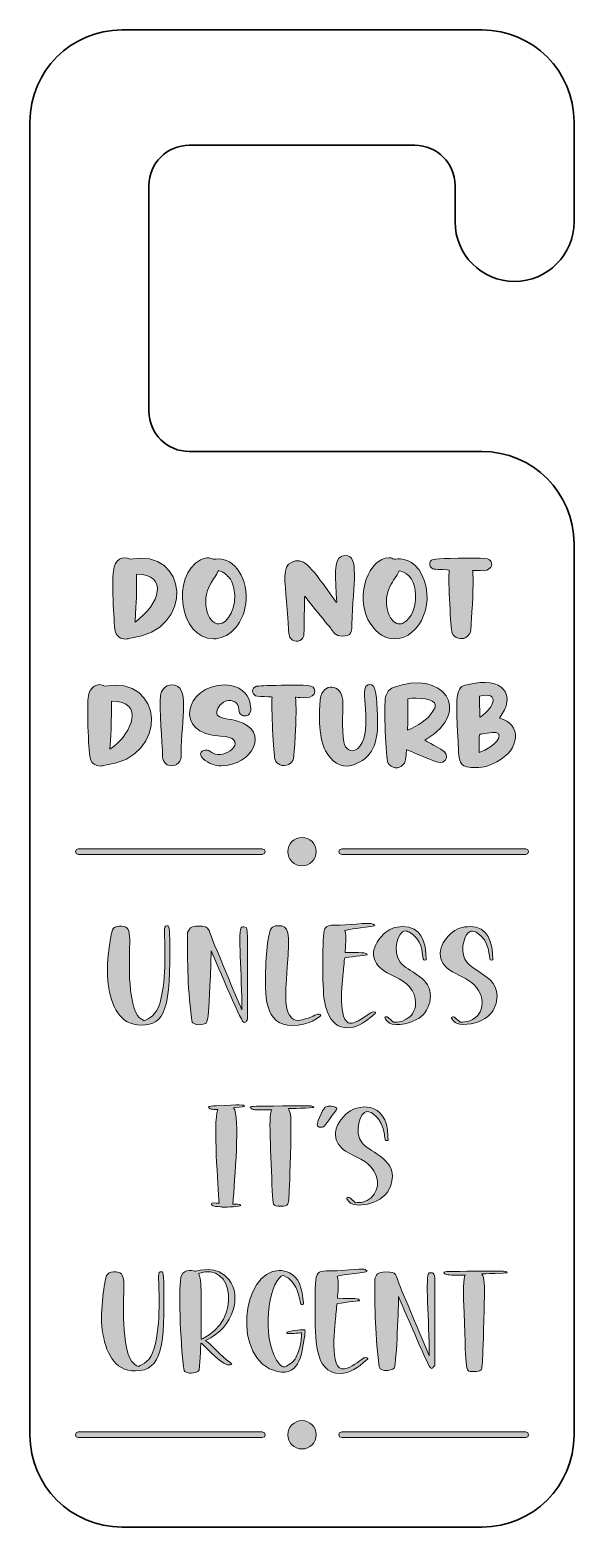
# Model space of a CAD drawing. Header units: inches. Extents: x 36 to 324, y 36 to 828.
import ezdxf

# ---------------------------------------------------------------- set-up
doc = ezdxf.new("R2010")
doc.units = ezdxf.units.IN
doc.header["$MEASUREMENT"] = 0
doc.layers.add('_U+0421_U+043B_U+043E_U+0439 1', color=7, linetype='Continuous')

msp = doc.modelspace()

# ---------------------------------------------------------------- hatches: boundary and pattern name
at = {"layer": '_U+0421_U+043B_U+043E_U+0439 1', "true_color": 0xffffff}
h = msp.add_hatch(color=7, dxfattribs=at)
h.dxf.hatch_style = 2
edge = h.paths.add_edge_path()
edge.add_spline(control_points=[(187.5, 393.31), (187.5, 389.17), (184.14, 385.81), (180, 385.81), (175.86, 385.81), (172.5, 389.17), (172.5, 393.31), (172.5, 397.45), (175.86, 400.81), (180, 400.81), (184.14, 400.81), (187.5, 397.45), (187.5, 393.31)], knot_values=[0, 0, 0, 0, 1, 1, 1, 2, 2, 2, 3, 3, 3, 4, 4, 4, 4], degree=3, periodic=1)
edge = h.paths.add_edge_path()
edge.add_spline(control_points=[(298.47, 394.81), (298.47, 394.81), (201.03, 394.81), (201.03, 394.81), (199.04, 394.81), (199.05, 391.81), (201.03, 391.81), (201.03, 391.81), (298.47, 391.81), (298.47, 391.81), (300.46, 391.81), (300.45, 394.81), (298.47, 394.81)], knot_values=[0, 0, 0, 0, 1, 1, 1, 2, 2, 2, 3, 3, 3, 4, 4, 4, 4], degree=3, periodic=1)
edge = h.paths.add_edge_path()
edge.add_spline(control_points=[(158.97, 394.81), (158.97, 394.81), (61.53, 394.81), (61.53, 394.81), (59.54, 394.81), (59.55, 391.81), (61.53, 391.81), (61.53, 391.81), (158.97, 391.81), (158.97, 391.81), (160.96, 391.81), (160.95, 394.81), (158.97, 394.81)], knot_values=[0, 0, 0, 0, 1, 1, 1, 2, 2, 2, 3, 3, 3, 4, 4, 4, 4], degree=3, periodic=1)
edge = h.paths.add_edge_path()
edge.add_spline(control_points=[(180, 92.3), (175.86, 92.3), (172.5, 88.94), (172.5, 84.8), (172.5, 80.66), (175.86, 77.3), (180, 77.3), (184.14, 77.3), (187.5, 80.66), (187.5, 84.8), (187.5, 88.94), (184.14, 92.3), (180, 92.3)], knot_values=[0, 0, 0, 0, 1, 1, 1, 2, 2, 2, 3, 3, 3, 4, 4, 4, 4], degree=3, periodic=1)
edge = h.paths.add_edge_path()
edge.add_spline(control_points=[(298.47, 86.3), (298.47, 86.3), (201.03, 86.3), (201.03, 86.3), (199.04, 86.3), (199.05, 83.3), (201.03, 83.3), (201.03, 83.3), (298.47, 83.3), (298.47, 83.3), (300.46, 83.3), (300.45, 86.3), (298.47, 86.3)], knot_values=[0, 0, 0, 0, 1, 1, 1, 2, 2, 2, 3, 3, 3, 4, 4, 4, 4], degree=3, periodic=1)
edge = h.paths.add_edge_path()
edge.add_spline(control_points=[(158.97, 86.3), (158.97, 86.3), (61.53, 86.3), (61.53, 86.3), (59.54, 86.3), (59.55, 83.3), (61.53, 83.3), (61.53, 83.3), (158.97, 83.3), (158.97, 83.3), (160.96, 83.3), (160.95, 86.3), (158.97, 86.3)], knot_values=[0, 0, 0, 0, 1, 1, 1, 2, 2, 2, 3, 3, 3, 4, 4, 4, 4], degree=3, periodic=1)
edge = h.paths.add_edge_path()
edge.add_spline(control_points=[(86.61, 505.76), (88.08, 505.76), (87.79, 506.05), (89.15, 506.17), (123.91, 510.4), (119.89, 554.31), (89.06, 547.97), (85.05, 550.2), (80.85, 547.87), (80.16, 541.89), (79.41, 535.37), (80.44, 511.36), (81.33, 509.35), (82.13, 507.16), (83.96, 505.76), (86.61, 505.76)], knot_values=[0, 0, 0, 0, 1, 1, 1, 2, 2, 2, 3, 3, 3, 4, 4, 4, 5, 5, 5, 5], degree=3, periodic=1)
edge = h.paths.add_edge_path()
edge.add_spline(control_points=[(91.67, 514.75), (92.49, 528.04), (92.42, 527.36), (92.42, 540.08), (109.51, 540.08), (104.87, 524.09), (91.67, 514.75)], knot_values=[0, 0, 0, 0, 1, 1, 1, 2, 2, 2, 2], degree=3, periodic=1)
edge = h.paths.add_edge_path()
edge.add_spline(control_points=[(133.25, 505.86), (140.3, 505.86), (148.65, 512.32), (150.19, 524.37), (151.72, 536.91), (144.89, 549.19), (134.54, 548.1), (134.1, 548.08), (133.42, 548.04), (133, 548.11), (132, 548.3), (130.13, 549.62), (126.27, 547.72), (110.48, 539.33), (115.06, 505.86), (133.25, 505.86)], knot_values=[0, 0, 0, 0, 1, 1, 1, 2, 2, 2, 3, 3, 3, 4, 4, 4, 5, 5, 5, 5], degree=3, periodic=1)
edge = h.paths.add_edge_path()
edge.add_spline(control_points=[(135.95, 513.75), (129.93, 513.75), (125.36, 526.99), (133.19, 537.6), (134.15, 538.96), (134.87, 540.01), (135.32, 541.12), (135.39, 541.3), (135.55, 541.77), (135.73, 541.8), (136.02, 541.85), (137.4, 541.56), (138.56, 540.87), (139.13, 540.51), (139.82, 539.93), (140.64, 539.12), (142.24, 537.54), (143.04, 536.59), (143.94, 532.54), (146.15, 522.79), (140.54, 513.75), (135.95, 513.75)], knot_values=[0, 0, 0, 0, 1, 1, 1, 2, 2, 2, 3, 3, 3, 4, 4, 4, 5, 5, 5, 6, 6, 6, 7, 7, 7, 7], degree=3, periodic=1)
edge = h.paths.add_edge_path()
edge.add_spline(control_points=[(180.93, 507.43), (181.12, 507.8), (181.32, 528.34), (181.43, 528.45), (181.43, 528.45), (195.62, 510.89), (195.63, 510.89), (196.97, 509.04), (198.21, 506.71), (202.87, 507.4), (206.76, 508.03), (206.33, 510.8), (206.39, 513.53), (207.08, 535.76), (210.46, 549.98), (202.97, 549.98), (196.9, 549.98), (197.56, 542.6), (198.11, 529.85), (198.31, 525.12), (198.61, 524.68), (198.03, 525.34), (198, 525.38), (194.91, 529.68), (194.89, 529.71), (184.05, 544.88), (180.55, 549.37), (174.36, 546.28), (169.46, 544.67), (171.07, 535.63), (171.78, 525.66), (173.19, 506.02), (173.1, 506.93), (174.2, 505.83), (176.15, 503.72), (179.9, 504.34), (180.93, 507.43)], knot_values=[0, 0, 0, 0, 1, 1, 1, 2, 2, 2, 3, 3, 3, 4, 4, 4, 5, 5, 5, 6, 6, 6, 7, 7, 7, 8, 8, 8, 9, 9, 9, 10, 10, 10, 11, 11, 11, 12, 12, 12, 12], degree=3, periodic=1)
edge = h.paths.add_edge_path()
edge.add_spline(control_points=[(229, 505.86), (242.62, 505.86), (252.11, 526.69), (241.95, 542.38), (236.76, 549.73), (230.06, 547.87), (228.75, 548.11), (227.75, 548.3), (227.72, 548.73), (225.89, 548.73), (215.56, 548.73), (208.14, 529.3), (214.92, 516.17), (217.83, 510.48), (222.54, 505.86), (229, 505.86)], knot_values=[0, 0, 0, 0, 1, 1, 1, 2, 2, 2, 3, 3, 3, 4, 4, 4, 5, 5, 5, 5], degree=3, periodic=1)
edge = h.paths.add_edge_path()
edge.add_spline(control_points=[(231.71, 513.75), (229.88, 513.75), (226.98, 515.41), (225.58, 519.88), (222.18, 531.22), (229.7, 537.76), (231.08, 541.12), (231.25, 541.6), (231.33, 541.85), (231.77, 541.78), (242.67, 540.05), (242.42, 519.14), (233.78, 514.31), (233.07, 513.94), (232.38, 513.75), (231.71, 513.75)], knot_values=[0, 0, 0, 0, 1, 1, 1, 2, 2, 2, 3, 3, 3, 4, 4, 4, 5, 5, 5, 5], degree=3, periodic=1)
edge = h.paths.add_edge_path()
edge.add_spline(control_points=[(266.29, 506.39), (269.25, 507.75), (269.33, 510.39), (269.44, 511.74), (269.38, 511.01), (270.54, 527.5), (270.54, 534.62), (270.54, 539.62), (270.32, 542.1), (270.32, 542.1), (270.39, 542.17), (274.93, 541.91), (275.07, 541.91), (279.42, 541.91), (280.73, 544.02), (280.35, 545.93), (279.68, 548.93), (276.67, 548.75), (262.71, 548.48), (250.19, 548.21), (248.39, 548.42), (247.68, 546.15), (247.31, 544.79), (248.18, 543.43), (249.18, 542.98), (249.5, 542.83), (250.03, 542.72), (250.77, 542.66), (251, 542.64), (257.93, 542.42), (257.93, 542.19), (257.93, 542.19), (257.96, 542.16), (257.96, 542.16), (257.96, 542.16), (257.93, 542.1), (257.93, 542.1), (257.09, 537.13), (258.98, 510.5), (259.3, 509.5), (260.51, 505.69), (264.76, 505.56), (266.29, 506.39)], knot_values=[0, 0, 0, 0, 1, 1, 1, 2, 2, 2, 3, 3, 3, 4, 4, 4, 5, 5, 5, 6, 6, 6, 7, 7, 7, 8, 8, 8, 9, 9, 9, 10, 10, 10, 11, 11, 11, 12, 12, 12, 13, 13, 13, 14, 14, 14, 14], degree=3, periodic=1)
edge = h.paths.add_edge_path()
edge.add_spline(control_points=[(73.28, 438.6), (74.88, 438.6), (74.3, 438.87), (75.83, 439.01), (110.57, 443.24), (106.4, 487.11), (75.73, 480.81), (71.73, 483.04), (67.53, 480.71), (66.84, 474.73), (66.09, 468.21), (67.12, 444.2), (68, 442.18), (68.81, 439.99), (70.64, 438.6), (73.28, 438.6)], knot_values=[0, 0, 0, 0, 1, 1, 1, 2, 2, 2, 3, 3, 3, 4, 4, 4, 5, 5, 5, 5], degree=3, periodic=1)
edge = h.paths.add_edge_path()
edge.add_spline(control_points=[(80.83, 449.36), (80.3, 448.96), (80.51, 449.12), (78.35, 447.59), (79.16, 460.86), (79.1, 460.13), (79.1, 472.92), (97.56, 472.92), (89.04, 455.72), (80.83, 449.36)], knot_values=[0, 0, 0, 0, 1, 1, 1, 2, 2, 2, 3, 3, 3, 3], degree=3, periodic=1)
edge = h.paths.add_edge_path()
edge.add_spline(control_points=[(114.66, 440.2), (115.89, 441.43), (116.08, 442.73), (116.08, 445.08), (116.08, 463.89), (121, 481.53), (111.17, 481.53), (107.35, 481.53), (105.49, 478.55), (105.14, 475.75), (104.49, 470.62), (105.99, 447.67), (106.08, 447.62), (106.08, 446.98), (106.15, 443.13), (106.3, 442.4), (107.35, 438.52), (111.93, 437.58), (114.66, 440.2)], knot_values=[0, 0, 0, 0, 1, 1, 1, 2, 2, 2, 3, 3, 3, 4, 4, 4, 5, 5, 5, 6, 6, 6, 6], degree=3, periodic=1)
edge = h.paths.add_edge_path()
edge.add_spline(control_points=[(137.23, 438.73), (153.62, 438.73), (163.6, 457.28), (145.78, 462.41), (141.59, 463.61), (135.96, 463.76), (135.06, 465.72), (134.32, 467.52), (135.57, 470.34), (138.43, 472.32), (140.86, 473.82), (142.47, 473.42), (144.45, 472.5), (145.63, 471.94), (146.35, 470.61), (146.6, 468.49), (146.66, 467.25), (146.66, 466.03), (148.45, 465.35), (149.09, 465.11), (149.74, 465.07), (150.37, 465.19), (153.66, 465.92), (153.09, 469.44), (152.37, 472.61), (151.45, 476.66), (146.96, 481.47), (139.34, 481.47), (117.53, 481.47), (112.04, 455.07), (136.79, 454.44), (152.69, 453.69), (140.62, 442.57), (134.09, 444.95), (130.87, 446.18), (131.4, 446.8), (129.84, 447.02), (126.95, 447.51), (124.82, 444.96), (127.64, 442.47), (130.69, 439.73), (133.81, 438.73), (137.23, 438.73)], knot_values=[0, 0, 0, 0, 1, 1, 1, 2, 2, 2, 3, 3, 3, 4, 4, 4, 5, 5, 5, 6, 6, 6, 7, 7, 7, 8, 8, 8, 9, 9, 9, 10, 10, 10, 11, 11, 11, 12, 12, 12, 13, 13, 13, 14, 14, 14, 14], degree=3, periodic=1)
edge = h.paths.add_edge_path()
edge.add_spline(control_points=[(174.1, 440.28), (175.87, 442.02), (175.69, 442.25), (176.71, 460.6), (177.05, 470.27), (176.61, 473.93), (176.61, 474.93), (176.64, 474.95), (176.71, 474.96), (176.83, 474.96), (178.89, 474.96), (186.71, 473.52), (186.71, 478.14), (186.71, 481.87), (182.64, 481.58), (169.01, 481.31), (161.11, 481.14), (156.76, 480.97), (155.96, 480.78), (153, 479.89), (153.55, 476.68), (155.47, 475.81), (156.47, 475.36), (159.13, 475.41), (162.03, 475.28), (162.22, 475.27), (164.23, 475.21), (164.23, 475.03), (164.23, 475.03), (164.26, 474.99), (164.26, 474.99), (164.26, 474.99), (164.23, 474.93), (164.23, 474.93), (163.51, 470.74), (165.07, 444), (165.6, 442.34), (166.78, 438.61), (171.45, 437.69), (174.1, 440.28)], knot_values=[0, 0, 0, 0, 1, 1, 1, 2, 2, 2, 3, 3, 3, 4, 4, 4, 5, 5, 5, 6, 6, 6, 7, 7, 7, 8, 8, 8, 9, 9, 9, 10, 10, 10, 11, 11, 11, 12, 12, 12, 13, 13, 13, 13], degree=3, periodic=1)
edge = h.paths.add_edge_path()
edge.add_spline(control_points=[(206.41, 438.91), (218.06, 442.79), (219.88, 451.22), (220.02, 461.64), (220.02, 464.44), (219.87, 479.21), (217.6, 481.03), (216.42, 481.95), (215.24, 481.89), (214.08, 480.97), (210.69, 478.31), (218.15, 454.49), (209.3, 447.78), (205.78, 445.25), (202.99, 447.4), (202.1, 451.33), (200.95, 457.14), (201.77, 471.54), (201.58, 473.55), (200.82, 481.7), (191.05, 483.53), (189.68, 473.8), (189.1, 469.14), (188.4, 454.08), (192.42, 446.55), (195.45, 441.23), (200.19, 437.46), (206.41, 438.91)], knot_values=[0, 0, 0, 0, 1, 1, 1, 2, 2, 2, 3, 3, 3, 4, 4, 4, 5, 5, 5, 6, 6, 6, 7, 7, 7, 8, 8, 8, 9, 9, 9, 9], degree=3, periodic=1)
edge = h.paths.add_edge_path()
edge.add_spline(control_points=[(233.62, 439.32), (234.62, 440.32), (234.86, 441.54), (235.16, 445.77), (235.17, 445.84), (235.29, 447.16), (235.35, 447.21), (235.45, 447.21), (236.12, 446.96), (237.34, 446.47), (240.89, 445.04), (250.68, 440.52), (253.11, 440.52), (256.49, 440.52), (258.18, 444.56), (254.24, 447.02), (252.5, 448.16), (246.52, 451.35), (245.48, 451.97), (244.89, 452.33), (245.03, 452.33), (245.52, 452.62), (271.06, 467.63), (254.33, 490.25), (228.21, 480.1), (226.11, 479.28), (224.89, 477.45), (224.28, 475.28), (223.2, 471.1), (224.48, 442.17), (225.51, 440.36), (227.18, 437.2), (231.28, 436.72), (233.62, 439.32)], knot_values=[0, 0, 0, 0, 1, 1, 1, 2, 2, 2, 3, 3, 3, 4, 4, 4, 5, 5, 5, 6, 6, 6, 7, 7, 7, 8, 8, 8, 9, 9, 9, 10, 10, 10, 11, 11, 11, 11], degree=3, periodic=1)
edge = h.paths.add_edge_path()
edge.add_spline(control_points=[(235.82, 457.49), (236.05, 461.55), (236.04, 463.15), (236.04, 474.15), (240.88, 475.12), (250.56, 474), (250.56, 471), (250.56, 469.68), (250.13, 468.82), (249.27, 467.55), (246.21, 462.79), (241.65, 460.16), (235.82, 457.49)], knot_values=[0, 0, 0, 0, 1, 1, 1, 2, 2, 2, 3, 3, 3, 4, 4, 4, 4], degree=3, periodic=1)
edge = h.paths.add_edge_path()
edge.add_spline(control_points=[(272.09, 437.75), (276.39, 437.75), (279.43, 438.94), (283.16, 440.89), (295.51, 447.17), (296.52, 460.95), (284.45, 463.96), (293.74, 475.97), (286.96, 486.47), (267.31, 481.6), (261.39, 480.6), (260.96, 477.01), (262.91, 446.3), (263.33, 439.63), (263.93, 437.75), (272.09, 437.75)], knot_values=[0, 0, 0, 0, 1, 1, 1, 2, 2, 2, 3, 3, 3, 4, 4, 4, 5, 5, 5, 5], degree=3, periodic=1)
edge = h.paths.add_edge_path()
edge.add_spline(control_points=[(273.82, 445.73), (273.82, 451.89), (273.6, 455.38), (274.29, 455.38), (275.29, 455.38), (280.44, 456.81), (282.84, 456.32), (286.74, 455.05), (282.46, 448.88), (273.82, 445.73)], knot_values=[0, 0, 0, 0, 1, 1, 1, 2, 2, 2, 3, 3, 3, 3], degree=3, periodic=1)
edge = h.paths.add_edge_path()
edge.add_spline(control_points=[(274.57, 464.67), (274.34, 464.51), (274.22, 464.44), (274.2, 464.44), (273.99, 470.39), (273.91, 474.59), (273.91, 475.59), (284.93, 478.13), (281.87, 469.64), (274.57, 464.67)], knot_values=[0, 0, 0, 0, 1, 1, 1, 2, 2, 2, 3, 3, 3, 3], degree=3, periodic=1)
edge = h.paths.add_edge_path()
edge.add_spline(control_points=[(94.93, 301.5), (107.58, 301.5), (110.59, 310.57), (109.97, 347.05), (109.85, 354.37), (109.47, 354.12), (108.47, 353.98), (107.25, 353.91), (107.22, 353.7), (107.22, 350.41), (107.22, 345.08), (108.55, 326.91), (104.9, 313.49), (102.78, 306.34), (99.02, 305.05), (96.51, 303.85), (94.41, 305), (91.37, 305.91), (89.74, 316.72), (87, 334.07), (90.53, 350.15), (87.5, 352.8), (85.65, 354.54), (80.77, 354.36), (79.7, 351.99), (78.83, 349.97), (76.04, 333.71), (77.35, 323.23), (79.2, 311.78), (83.29, 301.5), (94.93, 301.5)], knot_values=[0, 0, 0, 0, 1, 1, 1, 2, 2, 2, 3, 3, 3, 4, 4, 4, 5, 5, 5, 6, 6, 6, 7, 7, 7, 8, 8, 8, 9, 9, 9, 10, 10, 10, 10], degree=3, periodic=1)
edge = h.paths.add_edge_path()
edge.add_spline(control_points=[(128.44, 302.25), (129.92, 302.81), (130.69, 300.61), (131.97, 340.81), (132.72, 339.07), (147.73, 303.6), (148.97, 303.08), (149.85, 302.83), (150.48, 303.23), (150.48, 303.52), (150.48, 303.69), (150.69, 303.89), (150.84, 303.96), (151.22, 304.09), (151.17, 305.32), (151.17, 305.71), (151.17, 305.31), (150.96, 316.01), (151.14, 330.04), (151.43, 354.33), (151.14, 353.37), (149.22, 353.46), (148.91, 353.46), (148.44, 353.48), (148.14, 353.39), (145.82, 352.68), (148.2, 327.54), (148.2, 309.55), (147.9, 309.69), (131.39, 349.59), (131.31, 350.08), (130.99, 352.4), (129.64, 353.66), (127.26, 353.8), (121.34, 354.11), (120.89, 353.54), (119.39, 350.45), (119.39, 339.71), (119.19, 322.16), (121.53, 305.45), (121.88, 302.88), (121.84, 302.82), (122.87, 302.34), (124.36, 301.66), (125.98, 301.32), (128.44, 302.25)], knot_values=[0, 0, 0, 0, 1, 1, 1, 2, 2, 2, 3, 3, 3, 4, 4, 4, 5, 5, 5, 6, 6, 6, 7, 7, 7, 8, 8, 8, 9, 9, 9, 10, 10, 10, 11, 11, 11, 12, 12, 12, 13, 13, 13, 14, 14, 14, 15, 15, 15, 15], degree=3, periodic=1)
edge = h.paths.add_edge_path()
edge.add_spline(control_points=[(174.98, 301.35), (183.1, 301.35), (189.95, 305.85), (189.95, 306.68), (189.95, 307.28), (188.39, 307.75), (187.34, 307.05), (186.34, 306.38), (180.64, 304), (177.63, 304), (176.28, 304), (175.01, 304.28), (173.47, 306.78), (171.33, 310.23), (170.72, 313.58), (172.18, 332.21), (173.68, 351.48), (173.19, 354.13), (167.29, 354.13), (163.61, 354.13), (163.23, 352.25), (162.47, 348.72), (161.4, 343.75), (161.04, 338.69), (160.85, 332.5), (160.35, 317.19), (159.73, 301.35), (174.98, 301.35)], knot_values=[0, 0, 0, 0, 1, 1, 1, 2, 2, 2, 3, 3, 3, 4, 4, 4, 5, 5, 5, 6, 6, 6, 7, 7, 7, 8, 8, 8, 9, 9, 9, 9], degree=3, periodic=1)
edge = h.paths.add_edge_path()
edge.add_spline(control_points=[(213.66, 303.59), (214.66, 304.32), (218.54, 307.36), (218.96, 308.04), (218.96, 308.18), (218.96, 308.26), (218.7, 308.37), (216.53, 309.31), (215.23, 306.65), (210.11, 303.98), (208.75, 303.27), (205.78, 301.89), (204.5, 302.75), (198.61, 306.06), (201.64, 326.61), (202.03, 331.47), (202.38, 335.8), (202.43, 335.94), (202.62, 337.14), (208.12, 337.96), (214.5, 338.68), (214.5, 338.68), (214.5, 340.22), (210.5, 339.82), (202.77, 339.93), (203, 342.43), (203.68, 349.09), (202.7, 351.41), (202.7, 351.41), (202.66, 351.44), (202.66, 351.44), (202.66, 351.81), (206.29, 352.43), (213.55, 353.32), (218.03, 353.88), (219.6, 353.93), (217.67, 355.01), (215.66, 356.13), (202.62, 354.07), (198.25, 354.38), (195.99, 354.51), (192.84, 354.42), (191.92, 352.36), (190.69, 349.72), (190.71, 321.01), (191.83, 314.41), (194.64, 297.76), (205.46, 297.86), (213.66, 303.59)], knot_values=[0, 0, 0, 0, 1, 1, 1, 2, 2, 2, 3, 3, 3, 4, 4, 4, 5, 5, 5, 6, 6, 6, 7, 7, 7, 8, 8, 8, 9, 9, 9, 10, 10, 10, 11, 11, 11, 12, 12, 12, 13, 13, 13, 14, 14, 14, 15, 15, 15, 16, 16, 16, 16], degree=3, periodic=1)
edge = h.paths.add_edge_path()
edge.add_spline(control_points=[(244.05, 306.94), (246.87, 309.86), (248.33, 314.33), (247.91, 318.31), (246.93, 327.45), (236.2, 329.57), (232.04, 334.75), (227.49, 340.39), (230.87, 351.33), (234.6, 351.33), (235.26, 351.33), (236.02, 351.1), (236.88, 350.63), (243.59, 346.94), (243.66, 339.54), (243.94, 337.82), (244.31, 335.56), (244.3, 335.88), (245.74, 336.03), (245.58, 345.98), (243.15, 353.65), (233.23, 353.65), (229.24, 353.65), (225.91, 352.35), (223.27, 349.75), (215.34, 342.09), (216.89, 334.61), (223.21, 330.44), (228.14, 327.19), (235.03, 325.46), (238.24, 319.89), (241.86, 313.86), (239.58, 308.67), (237.72, 306.65), (236.91, 305.77), (235.67, 304.92), (234.01, 304.11), (232.1, 303.09), (231.59, 303.2), (228.41, 303.08), (227.94, 303.53), (225.74, 305.73), (225.1, 305.84), (222.18, 306.33), (225.34, 303.14), (226.35, 302.58), (229.45, 300.89), (238.89, 301.96), (244.05, 306.94)], knot_values=[0, 0, 0, 0, 1, 1, 1, 2, 2, 2, 3, 3, 3, 4, 4, 4, 5, 5, 5, 6, 6, 6, 7, 7, 7, 8, 8, 8, 9, 9, 9, 10, 10, 10, 11, 11, 11, 12, 12, 12, 13, 13, 13, 14, 14, 14, 15, 15, 15, 16, 16, 16, 16], degree=3, periodic=1)
edge = h.paths.add_edge_path()
edge.add_spline(control_points=[(265.25, 301.87), (271.36, 301.87), (276.38, 304.12), (279.31, 306.94), (281.9, 309.63), (283.24, 313.56), (283.24, 316.87), (283.24, 331.76), (260.25, 328.41), (265.95, 346.86), (266.52, 348.69), (267.39, 350.05), (268.57, 350.93), (269.61, 351.69), (271, 351.25), (272.13, 350.63), (280.09, 346.26), (278.61, 337.08), (279.67, 336.03), (279.91, 335.85), (280.65, 336), (281, 336.03), (280.84, 345.53), (278.48, 353.65), (268.97, 353.65), (265.01, 353.65), (261.58, 352.74), (258.52, 349.75), (255.76, 347.08), (253.15, 343.46), (253.15, 339.64), (253.15, 327.89), (268.27, 328.98), (273.49, 319.89), (277.3, 313.57), (274.55, 308.36), (272.98, 306.65), (269.53, 302.88), (264.67, 303.12), (263.67, 303.08), (262.64, 304.06), (261.87, 304.84), (261.1, 305.42), (260.04, 306.2), (257.97, 306.19), (260.07, 303.93), (261.28, 302.48), (262.54, 301.87), (265.25, 301.87)], knot_values=[0, 0, 0, 0, 1, 1, 1, 2, 2, 2, 3, 3, 3, 4, 4, 4, 5, 5, 5, 6, 6, 6, 7, 7, 7, 8, 8, 8, 9, 9, 9, 10, 10, 10, 11, 11, 11, 12, 12, 12, 13, 13, 13, 14, 14, 14, 15, 15, 15, 16, 16, 16, 16], degree=3, periodic=1)
edge = h.paths.add_edge_path()
edge.add_spline(control_points=[(139.02, 205.22), (139.6, 205.22), (147.59, 205.58), (147.59, 206.14), (147.59, 207.07), (144.52, 206.88), (143.47, 206.88), (144.23, 219.86), (147.41, 253.26), (143.76, 257.82), (144.12, 257.85), (149.24, 258.3), (149.5, 258.55), (149.5, 259.6), (147.38, 259.44), (134.51, 258.79), (132.98, 258.71), (130.52, 258.81), (130.52, 258.15), (130.52, 257.89), (131.08, 257.22), (131.92, 257.06), (132.59, 256.93), (134.11, 256.97), (135.37, 256.97), (132.85, 249.08), (135.69, 216.71), (136.15, 207.28), (134.03, 207.41), (131.6, 207.83), (132.17, 206.69), (132.71, 205.34), (135.68, 205.58), (136.81, 205.44), (137.96, 205.31), (137.54, 205.22), (139.02, 205.22)], knot_values=[0, 0, 0, 0, 1, 1, 1, 2, 2, 2, 3, 3, 3, 4, 4, 4, 5, 5, 5, 6, 6, 6, 7, 7, 7, 8, 8, 8, 9, 9, 9, 10, 10, 10, 11, 11, 11, 12, 12, 12, 12], degree=3, periodic=1)
edge = h.paths.add_edge_path()
edge.add_spline(control_points=[(171.62, 206.14), (171.64, 206.14), (171.67, 206.16), (171.69, 206.18), (173.15, 206.85), (173.12, 206.22), (174.01, 238.29), (174.31, 249.48), (174.23, 254.65), (173.28, 256.38), (173.24, 256.45), (172.83, 257.26), (172.83, 257.34), (172.83, 257.34), (185.6, 257.77), (186.08, 257.96), (186.46, 258.08), (185.79, 258.59), (185.27, 258.7), (184.27, 258.9), (181.14, 258.87), (169.74, 258.77), (155.58, 258.61), (152.64, 258.79), (152.64, 258.03), (152.64, 257.65), (153.71, 257.03), (154.08, 256.91), (154.63, 256.74), (155.87, 256.75), (156.47, 256.75), (156.54, 256.75), (164.08, 256.82), (164.08, 256.75), (164.08, 256.75), (163.05, 255.37), (163.05, 248.66), (163.05, 247.65), (164.02, 208.87), (164.98, 206.9), (165.83, 205.15), (170.62, 205.64), (171.62, 206.14)], knot_values=[0, 0, 0, 0, 1, 1, 1, 2, 2, 2, 3, 3, 3, 4, 4, 4, 5, 5, 5, 6, 6, 6, 7, 7, 7, 8, 8, 8, 9, 9, 9, 10, 10, 10, 11, 11, 11, 12, 12, 12, 13, 13, 13, 14, 14, 14, 14], degree=3, periodic=1)
edge = h.paths.add_edge_path()
edge.add_spline(control_points=[(189.79, 247.52), (191.75, 247.52), (191.34, 247.44), (195.75, 253.46), (196.12, 253.96), (198.4, 256.72), (198.4, 257.34), (198.01, 258.51), (195.86, 258.62), (194.61, 258.62), (192.44, 258.62), (192, 258.36), (190.38, 254.98), (187.09, 248.3), (187.58, 247.74), (189.79, 247.52)], knot_values=[0, 0, 0, 0, 1, 1, 1, 2, 2, 2, 3, 3, 3, 4, 4, 4, 5, 5, 5, 5], degree=3, periodic=1)
edge = h.paths.add_edge_path()
edge.add_spline(control_points=[(226.98, 216.7), (231.65, 230.5), (216.4, 233.58), (211.84, 239.24), (207.35, 244.81), (210.61, 255.83), (214.4, 255.83), (216.39, 255.83), (222.52, 252.88), (223.6, 243.66), (223.62, 243.13), (223.85, 240.9), (224.22, 240.53), (224.46, 240.35), (225.2, 240.49), (225.55, 240.53), (225.55, 240.53), (225.51, 242.77), (225.51, 242.77), (224.98, 261.85), (209.08, 260.14), (203.07, 254.25), (195.26, 246.7), (196.56, 239.2), (203.01, 234.94), (207.95, 231.69), (214.84, 229.96), (218.04, 224.38), (222.3, 217.32), (219.13, 209.72), (212.08, 207.87), (211.17, 207.63), (209.89, 207.64), (208.22, 207.58), (207.75, 208.03), (205.55, 210.23), (204.91, 210.33), (201.99, 210.82), (205.14, 207.64), (206.16, 207.08), (209.38, 205.31), (223.45, 206.12), (226.98, 216.7)], knot_values=[0, 0, 0, 0, 1, 1, 1, 2, 2, 2, 3, 3, 3, 4, 4, 4, 5, 5, 5, 6, 6, 6, 7, 7, 7, 8, 8, 8, 9, 9, 9, 10, 10, 10, 11, 11, 11, 12, 12, 12, 13, 13, 13, 14, 14, 14, 14], degree=3, periodic=1)
edge = h.paths.add_edge_path()
edge.add_spline(control_points=[(91.81, 118.57), (106.08, 118.57), (107.38, 132.59), (106.85, 164.12), (106.81, 167.03), (106.65, 169.19), (106.38, 170.61), (106.3, 170.96), (106.15, 171.09), (105.75, 171.09), (104.31, 171.09), (104.1, 170.92), (104.1, 168.44), (104.1, 161.57), (105.52, 144.32), (101.78, 130.56), (99.66, 123.42), (95.9, 122.13), (93.39, 120.93), (91.29, 122.07), (88.25, 122.99), (86.62, 133.8), (83.87, 151.23), (87.43, 167.21), (84.38, 169.88), (82.53, 171.62), (77.65, 171.44), (76.58, 169.07), (75.63, 166.85), (72.94, 150.63), (74.23, 140.31), (76.08, 128.86), (80.18, 118.57), (91.81, 118.57)], knot_values=[0, 0, 0, 0, 1, 1, 1, 2, 2, 2, 3, 3, 3, 4, 4, 4, 5, 5, 5, 6, 6, 6, 7, 7, 7, 8, 8, 8, 9, 9, 9, 10, 10, 10, 11, 11, 11, 11], degree=3, periodic=1)
edge = h.paths.add_edge_path()
edge.add_spline(control_points=[(121.34, 117.43), (122.81, 117.43), (125.23, 117.96), (125.5, 118.98), (125.57, 119.32), (125.65, 120.09), (125.74, 121.28), (126.68, 134.35), (125.98, 134.07), (127.49, 132.6), (129.11, 131.02), (138.59, 120.58), (142.2, 121.77), (142.41, 121.83), (142.79, 122.01), (142.86, 122.21), (142.86, 122.41), (141.9, 123.09), (141.72, 123.21), (137.01, 126.3), (132.4, 132.51), (128.99, 134.61), (144.54, 142.2), (147.84, 158.32), (141.48, 166.73), (135.15, 175.1), (124.84, 171.43), (123.84, 171.35), (122.82, 171.35), (118, 172.97), (116.15, 169.1), (114.43, 164.67), (115.59, 133.72), (117.44, 119.79), (117.54, 118.38), (118.03, 117.99), (119.72, 117.62), (120.24, 117.49), (120.78, 117.43), (121.34, 117.43)], knot_values=[0, 0, 0, 0, 1, 1, 1, 2, 2, 2, 3, 3, 3, 4, 4, 4, 5, 5, 5, 6, 6, 6, 7, 7, 7, 8, 8, 8, 9, 9, 9, 10, 10, 10, 11, 11, 11, 12, 12, 12, 13, 13, 13, 13], degree=3, periodic=1)
edge = h.paths.add_edge_path()
edge.add_spline(control_points=[(127.27, 135.58), (126.92, 135.42), (126.74, 135.34), (126.71, 135.34), (126.68, 135.34), (126.57, 160.95), (126.57, 160.98), (126.43, 167.89), (126.1, 168.16), (125.21, 170.17), (144, 176.88), (148.15, 145.28), (127.27, 135.58)], knot_values=[0, 0, 0, 0, 1, 1, 1, 2, 2, 2, 3, 3, 3, 4, 4, 4, 4], degree=3, periodic=1)
edge = h.paths.add_edge_path()
edge.add_spline(control_points=[(181.21, 135.75), (181.56, 137.52), (181.55, 138.28), (181.61, 139.28), (181.61, 140.36), (181.46, 140.42), (180.66, 140.42), (179.46, 140.42), (172.83, 139.6), (172.05, 139.06), (171.74, 138.9), (171.97, 138.65), (172.27, 138.47), (172.97, 138), (177.92, 138.73), (179.78, 138.73), (179.91, 138.44), (179.64, 136.01), (179.61, 135.69), (179.3, 132.78), (179.05, 131.22), (177.66, 127.69), (176.72, 125.31), (176.11, 124.16), (174.33, 122.76), (170.16, 119.51), (169.23, 120.86), (168.15, 122.14), (159.03, 132.42), (161.07, 160.46), (168.06, 167.91), (169.43, 169.37), (169.85, 169.46), (171.83, 168.24), (174.42, 166.64), (177.32, 164.02), (179, 155.42), (179.22, 154.22), (179.6, 153.62), (180.14, 153.62), (181, 153.62), (180.74, 154.67), (180.7, 155.57), (180.5, 157.53), (180.16, 159.46), (179.68, 161.36), (178.65, 165.46), (177.25, 168.5), (173.41, 170.46), (171.74, 171.3), (169.93, 171.72), (167.97, 171.72), (147.98, 171.72), (142.43, 124.01), (166.98, 118.24), (179.61, 115.53), (179.93, 130.02), (181.21, 135.75)], knot_values=[0, 0, 0, 0, 1, 1, 1, 2, 2, 2, 3, 3, 3, 4, 4, 4, 5, 5, 5, 6, 6, 6, 7, 7, 7, 8, 8, 8, 9, 9, 9, 10, 10, 10, 11, 11, 11, 12, 12, 12, 13, 13, 13, 14, 14, 14, 15, 15, 15, 16, 16, 16, 17, 17, 17, 18, 18, 18, 19, 19, 19, 19], degree=3, periodic=1)
edge = h.paths.add_edge_path()
edge.add_spline(control_points=[(200.08, 117.25), (205.38, 117.25), (209.91, 120.54), (213.87, 124.11), (214.49, 124.66), (214.83, 124.99), (214.9, 125.12), (214.9, 125.53), (213.97, 125.67), (213.58, 125.67), (213.07, 125.67), (212.54, 125.28), (212.09, 124.99), (210.19, 123.76), (206.04, 120.38), (202.51, 119.67), (193.82, 117.73), (197.68, 144.84), (197.98, 148.54), (198.33, 152.87), (198.38, 153.01), (198.57, 154.21), (204.48, 155.09), (210.45, 155.75), (210.45, 155.75), (210.45, 157.17), (207.57, 156.88), (198.72, 157), (198.95, 159.5), (199.63, 166.16), (198.65, 168.48), (198.65, 168.48), (198.61, 168.51), (198.61, 168.51), (198.61, 169.42), (214.46, 170.63), (214.46, 171.31), (214.46, 171.45), (214.29, 171.61), (214.19, 171.7), (213.19, 172.54), (212.62, 172.78), (201.26, 171.79), (186.39, 170.33), (186.99, 176.42), (186.99, 150.46), (186.98, 136.74), (186.29, 117.25), (200.08, 117.25)], knot_values=[0, 0, 0, 0, 1, 1, 1, 2, 2, 2, 3, 3, 3, 4, 4, 4, 5, 5, 5, 6, 6, 6, 7, 7, 7, 8, 8, 8, 9, 9, 9, 10, 10, 10, 11, 11, 11, 12, 12, 12, 13, 13, 13, 14, 14, 14, 15, 15, 15, 16, 16, 16, 16], degree=3, periodic=1)
edge = h.paths.add_edge_path()
edge.add_spline(control_points=[(224.6, 118.76), (225.76, 118.76), (228.22, 119.2), (228.83, 120.12), (230.15, 123.61), (231.03, 154.1), (231.15, 157.89), (250.36, 112.97), (247.55, 119.82), (250.02, 121.04), (250.24, 121.11), (250.29, 121.48), (250.31, 121.72), (250.31, 121.72), (250.38, 157.7), (250.38, 157.7), (250.38, 170.65), (250.22, 170.44), (248.4, 170.54), (248.09, 170.54), (247.61, 170.56), (247.31, 170.46), (244.99, 169.75), (247.37, 144.63), (247.37, 126.63), (247.24, 126.68), (231.27, 164.82), (231.22, 164.95), (230.11, 167.85), (230.42, 170.64), (226.44, 170.87), (220.1, 171.21), (219.9, 170.28), (218.57, 167.52), (218.57, 156.79), (218.36, 139.24), (220.7, 122.52), (221.06, 119.95), (221.01, 119.89), (222.04, 119.42), (223.39, 118.8), (224.08, 118.76), (224.6, 118.76)], knot_values=[0, 0, 0, 0, 1, 1, 1, 2, 2, 2, 3, 3, 3, 4, 4, 4, 5, 5, 5, 6, 6, 6, 7, 7, 7, 8, 8, 8, 9, 9, 9, 10, 10, 10, 11, 11, 11, 12, 12, 12, 13, 13, 13, 14, 14, 14, 14], degree=3, periodic=1)
edge = h.paths.add_edge_path()
edge.add_spline(control_points=[(270.54, 118.28), (271.45, 118.28), (273.2, 118.32), (274, 118.72), (274.03, 118.72), (274.05, 118.73), (274.08, 118.76), (275.58, 119.44), (275.51, 119.13), (276.39, 150.86), (276.66, 161.06), (276.7, 167.06), (275.66, 168.96), (274.84, 170.59), (274.02, 169.65), (286.36, 170.35), (287.64, 170.43), (288.34, 170.49), (288.46, 170.54), (288.53, 170.56), (288.57, 170.61), (288.57, 170.68), (288.57, 171.68), (284.36, 171.45), (272.13, 171.35), (257.96, 171.19), (255.02, 171.37), (255.02, 170.61), (255.02, 170.3), (255.94, 169.45), (257.28, 169.36), (258.06, 169.31), (266.46, 169.33), (266.46, 169.33), (266.46, 169.33), (265.07, 168.06), (265.54, 156.3), (267.17, 118.15), (265.61, 118.28), (270.54, 118.28)], knot_values=[0, 0, 0, 0, 1, 1, 1, 2, 2, 2, 3, 3, 3, 4, 4, 4, 5, 5, 5, 6, 6, 6, 7, 7, 7, 8, 8, 8, 9, 9, 9, 10, 10, 10, 11, 11, 11, 12, 12, 12, 13, 13, 13, 13], degree=3, periodic=1)

# ---------------------------------------------------------------- linework, layer by layer
at = {"layer": '_U+0421_U+043B_U+043E_U+0439 1', "color": 1, "lineweight": 35, "true_color": 0xff0000}
msp.add_open_spline([(120.25, 605), (120.25, 605), (275.2, 605), (275.2, 605), (302.15, 605), (324, 583.15), (324, 556.2), (324, 556.2), (324, 84.62), (324, 84.62), (324, 57.77), (302.23, 36), (275.38, 36), (275.38, 36), (84.62, 36), (84.62, 36), (57.77, 36), (36, 57.77), (36, 84.62), (36, 84.62), (36, 779.38), (36, 779.38), (36, 806.23), (57.77, 828), (84.62, 828), (84.62, 828), (275.38, 828), (275.38, 828), (302.23, 828), (324, 806.23), (324, 779.38), (324, 779.38), (324, 726.5), (324, 726.5), (324, 709.1), (309.9, 695), (292.5, 695), (292.5, 695), (292.5, 695), (292.5, 695), (275.1, 695), (261, 709.1), (261, 726.5), (261, 726.5), (261, 745.75), (261, 745.75), (261, 757.49), (251.49, 767), (239.75, 767), (239.75, 767), (120.25, 767), (120.25, 767), (108.51, 767), (99, 757.49), (99, 745.75), (99, 745.75), (99, 626.25), (99, 626.25), (99, 614.51), (108.51, 605), (120.25, 605)], degree=3, knots=[0, 0, 0, 0, 1, 1, 1, 2, 2, 2, 3, 3, 3, 4, 4, 4, 5, 5, 5, 6, 6, 6, 7, 7, 7, 8, 8, 8, 9, 9, 9, 10, 10, 10, 11, 11, 11, 12, 12, 12, 13, 13, 13, 14, 14, 14, 15, 15, 15, 16, 16, 16, 17, 17, 17, 18, 18, 18, 19, 19, 19, 20, 20, 20, 20], dxfattribs=at)
at = {"layer": '_U+0421_U+043B_U+043E_U+0439 1', "lineweight": 0}
for points, knots in [([(86.61, 505.76), (88.08, 505.76), (87.79, 506.05), (89.15, 506.17), (123.91, 510.4), (119.89, 554.31), (89.06, 547.97), (85.05, 550.2), (80.85, 547.87), (80.16, 541.89), (79.41, 535.37), (80.44, 511.36), (81.33, 509.35), (82.13, 507.16), (83.96, 505.76), (86.61, 505.76)], [0, 0, 0, 0, 1, 1, 1, 2, 2, 2, 3, 3, 3, 4, 4, 4, 5, 5, 5, 5]), ([(133.25, 505.86), (140.3, 505.86), (148.65, 512.32), (150.19, 524.37), (151.72, 536.91), (144.89, 549.19), (134.54, 548.1), (134.1, 548.08), (133.42, 548.04), (133, 548.11), (132, 548.3), (130.13, 549.62), (126.27, 547.72), (110.48, 539.33), (115.06, 505.86), (133.25, 505.86)], [0, 0, 0, 0, 1, 1, 1, 2, 2, 2, 3, 3, 3, 4, 4, 4, 5, 5, 5, 5]), ([(180.93, 507.43), (181.12, 507.8), (181.32, 528.34), (181.43, 528.45), (181.43, 528.45), (195.62, 510.89), (195.63, 510.89), (196.97, 509.04), (198.21, 506.71), (202.87, 507.4), (206.76, 508.03), (206.33, 510.8), (206.39, 513.53), (207.08, 535.76), (210.46, 549.98), (202.97, 549.98), (196.9, 549.98), (197.56, 542.6), (198.11, 529.85), (198.31, 525.12), (198.61, 524.68), (198.03, 525.34), (198, 525.38), (194.91, 529.68), (194.89, 529.71), (184.05, 544.88), (180.55, 549.37), (174.36, 546.28), (169.46, 544.67), (171.07, 535.63), (171.78, 525.66), (173.19, 506.02), (173.1, 506.93), (174.2, 505.83), (176.15, 503.72), (179.9, 504.34), (180.93, 507.43)], [0, 0, 0, 0, 1, 1, 1, 2, 2, 2, 3, 3, 3, 4, 4, 4, 5, 5, 5, 6, 6, 6, 7, 7, 7, 8, 8, 8, 9, 9, 9, 10, 10, 10, 11, 11, 11, 12, 12, 12, 12]), ([(229, 505.86), (242.62, 505.86), (252.11, 526.69), (241.95, 542.38), (236.76, 549.73), (230.06, 547.87), (228.75, 548.11), (227.75, 548.3), (227.72, 548.73), (225.89, 548.73), (215.56, 548.73), (208.14, 529.3), (214.92, 516.17), (217.83, 510.48), (222.54, 505.86), (229, 505.86)], [0, 0, 0, 0, 1, 1, 1, 2, 2, 2, 3, 3, 3, 4, 4, 4, 5, 5, 5, 5]), ([(266.29, 506.39), (269.25, 507.75), (269.33, 510.39), (269.44, 511.74), (269.38, 511.01), (270.54, 527.5), (270.54, 534.62), (270.54, 539.62), (270.32, 542.1), (270.32, 542.1), (270.39, 542.17), (274.93, 541.91), (275.07, 541.91), (279.42, 541.91), (280.73, 544.02), (280.35, 545.93), (279.68, 548.93), (276.67, 548.75), (262.71, 548.48), (250.19, 548.21), (248.39, 548.42), (247.68, 546.15), (247.31, 544.79), (248.18, 543.43), (249.18, 542.98), (249.5, 542.83), (250.03, 542.72), (250.77, 542.66), (251, 542.64), (257.93, 542.42), (257.93, 542.19), (257.93, 542.19), (257.96, 542.16), (257.96, 542.16), (257.96, 542.16), (257.93, 542.1), (257.93, 542.1), (257.09, 537.13), (258.98, 510.5), (259.3, 509.5), (260.51, 505.69), (264.76, 505.56), (266.29, 506.39)], [0, 0, 0, 0, 1, 1, 1, 2, 2, 2, 3, 3, 3, 4, 4, 4, 5, 5, 5, 6, 6, 6, 7, 7, 7, 8, 8, 8, 9, 9, 9, 10, 10, 10, 11, 11, 11, 12, 12, 12, 13, 13, 13, 14, 14, 14, 14]), ([(91.67, 514.75), (92.49, 528.04), (92.42, 527.36), (92.42, 540.08), (109.51, 540.08), (104.87, 524.09), (91.67, 514.75)], [0, 0, 0, 0, 1, 1, 1, 2, 2, 2, 2]), ([(135.95, 513.75), (129.93, 513.75), (125.36, 526.99), (133.19, 537.6), (134.15, 538.96), (134.87, 540.01), (135.32, 541.12), (135.39, 541.3), (135.55, 541.77), (135.73, 541.8), (136.02, 541.85), (137.4, 541.56), (138.56, 540.87), (139.13, 540.51), (139.82, 539.93), (140.64, 539.12), (142.24, 537.54), (143.04, 536.59), (143.94, 532.54), (146.15, 522.79), (140.54, 513.75), (135.95, 513.75)], [0, 0, 0, 0, 1, 1, 1, 2, 2, 2, 3, 3, 3, 4, 4, 4, 5, 5, 5, 6, 6, 6, 7, 7, 7, 7]), ([(231.71, 513.75), (229.88, 513.75), (226.98, 515.41), (225.58, 519.88), (222.18, 531.22), (229.7, 537.76), (231.08, 541.12), (231.25, 541.6), (231.33, 541.85), (231.77, 541.78), (242.67, 540.05), (242.42, 519.14), (233.78, 514.31), (233.07, 513.94), (232.38, 513.75), (231.71, 513.75)], [0, 0, 0, 0, 1, 1, 1, 2, 2, 2, 3, 3, 3, 4, 4, 4, 5, 5, 5, 5]), ([(73.28, 438.6), (74.88, 438.6), (74.3, 438.87), (75.83, 439.01), (110.57, 443.24), (106.4, 487.11), (75.73, 480.81), (71.73, 483.04), (67.53, 480.71), (66.84, 474.73), (66.09, 468.21), (67.12, 444.2), (68, 442.18), (68.81, 439.99), (70.64, 438.6), (73.28, 438.6)], [0, 0, 0, 0, 1, 1, 1, 2, 2, 2, 3, 3, 3, 4, 4, 4, 5, 5, 5, 5]), ([(206.41, 438.91), (218.06, 442.79), (219.88, 451.22), (220.02, 461.64), (220.02, 464.44), (219.87, 479.21), (217.6, 481.03), (216.42, 481.95), (215.24, 481.89), (214.08, 480.97), (210.69, 478.31), (218.15, 454.49), (209.3, 447.78), (205.78, 445.25), (202.99, 447.4), (202.1, 451.33), (200.95, 457.14), (201.77, 471.54), (201.58, 473.55), (200.82, 481.7), (191.05, 483.53), (189.68, 473.8), (189.1, 469.14), (188.4, 454.08), (192.42, 446.55), (195.45, 441.23), (200.19, 437.46), (206.41, 438.91)], [0, 0, 0, 0, 1, 1, 1, 2, 2, 2, 3, 3, 3, 4, 4, 4, 5, 5, 5, 6, 6, 6, 7, 7, 7, 8, 8, 8, 9, 9, 9, 9]), ([(233.62, 439.32), (234.62, 440.32), (234.86, 441.54), (235.16, 445.77), (235.17, 445.84), (235.29, 447.16), (235.35, 447.21), (235.45, 447.21), (236.12, 446.96), (237.34, 446.47), (240.89, 445.04), (250.68, 440.52), (253.11, 440.52), (256.49, 440.52), (258.18, 444.56), (254.24, 447.02), (252.5, 448.16), (246.52, 451.35), (245.48, 451.97), (244.89, 452.33), (245.03, 452.33), (245.52, 452.62), (271.06, 467.63), (254.33, 490.25), (228.21, 480.1), (226.11, 479.28), (224.89, 477.45), (224.28, 475.28), (223.2, 471.1), (224.48, 442.17), (225.51, 440.36), (227.18, 437.2), (231.28, 436.72), (233.62, 439.32)], [0, 0, 0, 0, 1, 1, 1, 2, 2, 2, 3, 3, 3, 4, 4, 4, 5, 5, 5, 6, 6, 6, 7, 7, 7, 8, 8, 8, 9, 9, 9, 10, 10, 10, 11, 11, 11, 11]), ([(272.09, 437.75), (276.39, 437.75), (279.43, 438.94), (283.16, 440.89), (295.51, 447.17), (296.52, 460.95), (284.45, 463.96), (293.74, 475.97), (286.96, 486.47), (267.31, 481.6), (261.39, 480.6), (260.96, 477.01), (262.91, 446.3), (263.33, 439.63), (263.93, 437.75), (272.09, 437.75)], [0, 0, 0, 0, 1, 1, 1, 2, 2, 2, 3, 3, 3, 4, 4, 4, 5, 5, 5, 5]), ([(114.66, 440.2), (115.89, 441.43), (116.08, 442.73), (116.08, 445.08), (116.08, 463.89), (121, 481.53), (111.17, 481.53), (107.35, 481.53), (105.49, 478.55), (105.14, 475.75), (104.49, 470.62), (105.99, 447.67), (106.08, 447.62), (106.08, 446.98), (106.15, 443.13), (106.3, 442.4), (107.35, 438.52), (111.93, 437.58), (114.66, 440.2)], [0, 0, 0, 0, 1, 1, 1, 2, 2, 2, 3, 3, 3, 4, 4, 4, 5, 5, 5, 6, 6, 6, 6]), ([(137.23, 438.73), (153.62, 438.73), (163.6, 457.28), (145.78, 462.41), (141.59, 463.61), (135.96, 463.76), (135.06, 465.72), (134.32, 467.52), (135.57, 470.34), (138.43, 472.32), (140.86, 473.82), (142.47, 473.42), (144.45, 472.5), (145.63, 471.94), (146.35, 470.61), (146.6, 468.49), (146.66, 467.25), (146.66, 466.03), (148.45, 465.35), (149.09, 465.11), (149.74, 465.07), (150.37, 465.19), (153.66, 465.92), (153.09, 469.44), (152.37, 472.61), (151.45, 476.66), (146.96, 481.47), (139.34, 481.47), (117.53, 481.47), (112.04, 455.07), (136.79, 454.44), (152.69, 453.69), (140.62, 442.57), (134.09, 444.95), (130.87, 446.18), (131.4, 446.8), (129.84, 447.02), (126.95, 447.51), (124.82, 444.96), (127.64, 442.47), (130.69, 439.73), (133.81, 438.73), (137.23, 438.73)], [0, 0, 0, 0, 1, 1, 1, 2, 2, 2, 3, 3, 3, 4, 4, 4, 5, 5, 5, 6, 6, 6, 7, 7, 7, 8, 8, 8, 9, 9, 9, 10, 10, 10, 11, 11, 11, 12, 12, 12, 13, 13, 13, 14, 14, 14, 14]), ([(174.1, 440.28), (175.87, 442.02), (175.69, 442.25), (176.71, 460.6), (177.05, 470.27), (176.61, 473.93), (176.61, 474.93), (176.64, 474.95), (176.71, 474.96), (176.83, 474.96), (178.89, 474.96), (186.71, 473.52), (186.71, 478.14), (186.71, 481.87), (182.64, 481.58), (169.01, 481.31), (161.11, 481.14), (156.76, 480.97), (155.96, 480.78), (153, 479.89), (153.55, 476.68), (155.47, 475.81), (156.47, 475.36), (159.13, 475.41), (162.03, 475.28), (162.22, 475.27), (164.23, 475.21), (164.23, 475.03), (164.23, 475.03), (164.26, 474.99), (164.26, 474.99), (164.26, 474.99), (164.23, 474.93), (164.23, 474.93), (163.51, 470.74), (165.07, 444), (165.6, 442.34), (166.78, 438.61), (171.45, 437.69), (174.1, 440.28)], [0, 0, 0, 0, 1, 1, 1, 2, 2, 2, 3, 3, 3, 4, 4, 4, 5, 5, 5, 6, 6, 6, 7, 7, 7, 8, 8, 8, 9, 9, 9, 10, 10, 10, 11, 11, 11, 12, 12, 12, 13, 13, 13, 13]), ([(274.57, 464.67), (274.34, 464.51), (274.22, 464.44), (274.2, 464.44), (273.99, 470.39), (273.91, 474.59), (273.91, 475.59), (284.93, 478.13), (281.87, 469.64), (274.57, 464.67)], [0, 0, 0, 0, 1, 1, 1, 2, 2, 2, 3, 3, 3, 3]), ([(80.83, 449.36), (80.3, 448.96), (80.51, 449.12), (78.35, 447.59), (79.16, 460.86), (79.1, 460.13), (79.1, 472.92), (97.56, 472.92), (89.04, 455.72), (80.83, 449.36)], [0, 0, 0, 0, 1, 1, 1, 2, 2, 2, 3, 3, 3, 3]), ([(235.82, 457.49), (236.05, 461.55), (236.04, 463.15), (236.04, 474.15), (240.88, 475.12), (250.56, 474), (250.56, 471), (250.56, 469.68), (250.13, 468.82), (249.27, 467.55), (246.21, 462.79), (241.65, 460.16), (235.82, 457.49)], [0, 0, 0, 0, 1, 1, 1, 2, 2, 2, 3, 3, 3, 4, 4, 4, 4]), ([(273.82, 445.73), (273.82, 451.89), (273.6, 455.38), (274.29, 455.38), (275.29, 455.38), (280.44, 456.81), (282.84, 456.32), (286.74, 455.05), (282.46, 448.88), (273.82, 445.73)], [0, 0, 0, 0, 1, 1, 1, 2, 2, 2, 3, 3, 3, 3]), ([(187.5, 393.31), (187.5, 389.17), (184.14, 385.81), (180, 385.81), (175.86, 385.81), (172.5, 389.17), (172.5, 393.31), (172.5, 397.45), (175.86, 400.81), (180, 400.81), (184.14, 400.81), (187.5, 397.45), (187.5, 393.31)], [0, 0, 0, 0, 1, 1, 1, 2, 2, 2, 3, 3, 3, 4, 4, 4, 4]), ([(158.97, 394.81), (158.97, 394.81), (61.53, 394.81), (61.53, 394.81), (59.54, 394.81), (59.55, 391.81), (61.53, 391.81), (61.53, 391.81), (158.97, 391.81), (158.97, 391.81), (160.96, 391.81), (160.95, 394.81), (158.97, 394.81)], [0, 0, 0, 0, 1, 1, 1, 2, 2, 2, 3, 3, 3, 4, 4, 4, 4]), ([(298.47, 394.81), (298.47, 394.81), (201.03, 394.81), (201.03, 394.81), (199.04, 394.81), (199.05, 391.81), (201.03, 391.81), (201.03, 391.81), (298.47, 391.81), (298.47, 391.81), (300.46, 391.81), (300.45, 394.81), (298.47, 394.81)], [0, 0, 0, 0, 1, 1, 1, 2, 2, 2, 3, 3, 3, 4, 4, 4, 4]), ([(94.93, 301.5), (107.58, 301.5), (110.59, 310.57), (109.97, 347.05), (109.85, 354.37), (109.47, 354.12), (108.47, 353.98), (107.25, 353.91), (107.22, 353.7), (107.22, 350.41), (107.22, 345.08), (108.55, 326.91), (104.9, 313.49), (102.78, 306.34), (99.02, 305.05), (96.51, 303.85), (94.41, 305), (91.37, 305.91), (89.74, 316.72), (87, 334.07), (90.53, 350.15), (87.5, 352.8), (85.65, 354.54), (80.77, 354.36), (79.7, 351.99), (78.83, 349.97), (76.04, 333.71), (77.35, 323.23), (79.2, 311.78), (83.29, 301.5), (94.93, 301.5)], [0, 0, 0, 0, 1, 1, 1, 2, 2, 2, 3, 3, 3, 4, 4, 4, 5, 5, 5, 6, 6, 6, 7, 7, 7, 8, 8, 8, 9, 9, 9, 10, 10, 10, 10]), ([(128.44, 302.25), (129.92, 302.81), (130.69, 300.61), (131.97, 340.81), (132.72, 339.07), (147.73, 303.6), (148.97, 303.08), (149.85, 302.83), (150.48, 303.23), (150.48, 303.52), (150.48, 303.69), (150.69, 303.89), (150.84, 303.96), (151.22, 304.09), (151.17, 305.32), (151.17, 305.71), (151.17, 305.31), (150.96, 316.01), (151.14, 330.04), (151.43, 354.33), (151.14, 353.37), (149.22, 353.46), (148.91, 353.46), (148.44, 353.48), (148.14, 353.39), (145.82, 352.68), (148.2, 327.54), (148.2, 309.55), (147.9, 309.69), (131.39, 349.59), (131.31, 350.08), (130.99, 352.4), (129.64, 353.66), (127.26, 353.8), (121.34, 354.11), (120.89, 353.54), (119.39, 350.45), (119.39, 339.71), (119.19, 322.16), (121.53, 305.45), (121.88, 302.88), (121.84, 302.82), (122.87, 302.34), (124.36, 301.66), (125.98, 301.32), (128.44, 302.25)], [0, 0, 0, 0, 1, 1, 1, 2, 2, 2, 3, 3, 3, 4, 4, 4, 5, 5, 5, 6, 6, 6, 7, 7, 7, 8, 8, 8, 9, 9, 9, 10, 10, 10, 11, 11, 11, 12, 12, 12, 13, 13, 13, 14, 14, 14, 15, 15, 15, 15]), ([(174.98, 301.35), (183.1, 301.35), (189.95, 305.85), (189.95, 306.68), (189.95, 307.28), (188.39, 307.75), (187.34, 307.05), (186.34, 306.38), (180.64, 304), (177.63, 304), (176.28, 304), (175.01, 304.28), (173.47, 306.78), (171.33, 310.23), (170.72, 313.58), (172.18, 332.21), (173.68, 351.48), (173.19, 354.13), (167.29, 354.13), (163.61, 354.13), (163.23, 352.25), (162.47, 348.72), (161.4, 343.75), (161.04, 338.69), (160.85, 332.5), (160.35, 317.19), (159.73, 301.35), (174.98, 301.35)], [0, 0, 0, 0, 1, 1, 1, 2, 2, 2, 3, 3, 3, 4, 4, 4, 5, 5, 5, 6, 6, 6, 7, 7, 7, 8, 8, 8, 9, 9, 9, 9]), ([(213.66, 303.59), (214.66, 304.32), (218.54, 307.36), (218.96, 308.04), (218.96, 308.18), (218.96, 308.26), (218.7, 308.37), (216.53, 309.31), (215.23, 306.65), (210.11, 303.98), (208.75, 303.27), (205.78, 301.89), (204.5, 302.75), (198.61, 306.06), (201.64, 326.61), (202.03, 331.47), (202.38, 335.8), (202.43, 335.94), (202.62, 337.14), (208.12, 337.96), (214.5, 338.68), (214.5, 338.68), (214.5, 340.22), (210.5, 339.82), (202.77, 339.93), (203, 342.43), (203.68, 349.09), (202.7, 351.41), (202.7, 351.41), (202.66, 351.44), (202.66, 351.44), (202.66, 351.81), (206.29, 352.43), (213.55, 353.32), (218.03, 353.88), (219.6, 353.93), (217.67, 355.01), (215.66, 356.13), (202.62, 354.07), (198.25, 354.38), (195.99, 354.51), (192.84, 354.42), (191.92, 352.36), (190.69, 349.72), (190.71, 321.01), (191.83, 314.41), (194.64, 297.76), (205.46, 297.86), (213.66, 303.59)], [0, 0, 0, 0, 1, 1, 1, 2, 2, 2, 3, 3, 3, 4, 4, 4, 5, 5, 5, 6, 6, 6, 7, 7, 7, 8, 8, 8, 9, 9, 9, 10, 10, 10, 11, 11, 11, 12, 12, 12, 13, 13, 13, 14, 14, 14, 15, 15, 15, 16, 16, 16, 16]), ([(244.05, 306.94), (246.87, 309.86), (248.33, 314.33), (247.91, 318.31), (246.93, 327.45), (236.2, 329.57), (232.04, 334.75), (227.49, 340.39), (230.87, 351.33), (234.6, 351.33), (235.26, 351.33), (236.02, 351.1), (236.88, 350.63), (243.59, 346.94), (243.66, 339.54), (243.94, 337.82), (244.31, 335.56), (244.3, 335.88), (245.74, 336.03), (245.58, 345.98), (243.15, 353.65), (233.23, 353.65), (229.24, 353.65), (225.91, 352.35), (223.27, 349.75), (215.34, 342.09), (216.89, 334.61), (223.21, 330.44), (228.14, 327.19), (235.03, 325.46), (238.24, 319.89), (241.86, 313.86), (239.58, 308.67), (237.72, 306.65), (236.91, 305.77), (235.67, 304.92), (234.01, 304.11), (232.1, 303.09), (231.59, 303.2), (228.41, 303.08), (227.94, 303.53), (225.74, 305.73), (225.1, 305.84), (222.18, 306.33), (225.34, 303.14), (226.35, 302.58), (229.45, 300.89), (238.89, 301.96), (244.05, 306.94)], [0, 0, 0, 0, 1, 1, 1, 2, 2, 2, 3, 3, 3, 4, 4, 4, 5, 5, 5, 6, 6, 6, 7, 7, 7, 8, 8, 8, 9, 9, 9, 10, 10, 10, 11, 11, 11, 12, 12, 12, 13, 13, 13, 14, 14, 14, 15, 15, 15, 16, 16, 16, 16]), ([(265.25, 301.87), (271.36, 301.87), (276.38, 304.12), (279.31, 306.94), (281.9, 309.63), (283.24, 313.56), (283.24, 316.87), (283.24, 331.76), (260.25, 328.41), (265.95, 346.86), (266.52, 348.69), (267.39, 350.05), (268.57, 350.93), (269.61, 351.69), (271, 351.25), (272.13, 350.63), (280.09, 346.26), (278.61, 337.08), (279.67, 336.03), (279.91, 335.85), (280.65, 336), (281, 336.03), (280.84, 345.53), (278.48, 353.65), (268.97, 353.65), (265.01, 353.65), (261.58, 352.74), (258.52, 349.75), (255.76, 347.08), (253.15, 343.46), (253.15, 339.64), (253.15, 327.89), (268.27, 328.98), (273.49, 319.89), (277.3, 313.57), (274.55, 308.36), (272.98, 306.65), (269.53, 302.88), (264.67, 303.12), (263.67, 303.08), (262.64, 304.06), (261.87, 304.84), (261.1, 305.42), (260.04, 306.2), (257.97, 306.19), (260.07, 303.93), (261.28, 302.48), (262.54, 301.87), (265.25, 301.87)], [0, 0, 0, 0, 1, 1, 1, 2, 2, 2, 3, 3, 3, 4, 4, 4, 5, 5, 5, 6, 6, 6, 7, 7, 7, 8, 8, 8, 9, 9, 9, 10, 10, 10, 11, 11, 11, 12, 12, 12, 13, 13, 13, 14, 14, 14, 15, 15, 15, 16, 16, 16, 16]), ([(226.98, 216.7), (231.65, 230.5), (216.4, 233.58), (211.84, 239.24), (207.35, 244.81), (210.61, 255.83), (214.4, 255.83), (216.39, 255.83), (222.52, 252.88), (223.6, 243.66), (223.62, 243.13), (223.85, 240.9), (224.22, 240.53), (224.46, 240.35), (225.2, 240.49), (225.55, 240.53), (225.55, 240.53), (225.51, 242.77), (225.51, 242.77), (224.98, 261.85), (209.08, 260.14), (203.07, 254.25), (195.26, 246.7), (196.56, 239.2), (203.01, 234.94), (207.95, 231.69), (214.84, 229.96), (218.04, 224.38), (222.3, 217.32), (219.13, 209.72), (212.08, 207.87), (211.17, 207.63), (209.89, 207.64), (208.22, 207.58), (207.75, 208.03), (205.55, 210.23), (204.91, 210.33), (201.99, 210.82), (205.14, 207.64), (206.16, 207.08), (209.38, 205.31), (223.45, 206.12), (226.98, 216.7)], [0, 0, 0, 0, 1, 1, 1, 2, 2, 2, 3, 3, 3, 4, 4, 4, 5, 5, 5, 6, 6, 6, 7, 7, 7, 8, 8, 8, 9, 9, 9, 10, 10, 10, 11, 11, 11, 12, 12, 12, 13, 13, 13, 14, 14, 14, 14]), ([(139.02, 205.22), (139.6, 205.22), (147.59, 205.58), (147.59, 206.14), (147.59, 207.07), (144.52, 206.88), (143.47, 206.88), (144.23, 219.86), (147.41, 253.26), (143.76, 257.82), (144.12, 257.85), (149.24, 258.3), (149.5, 258.55), (149.5, 259.6), (147.38, 259.44), (134.51, 258.79), (132.98, 258.71), (130.52, 258.81), (130.52, 258.15), (130.52, 257.89), (131.08, 257.22), (131.92, 257.06), (132.59, 256.93), (134.11, 256.97), (135.37, 256.97), (132.85, 249.08), (135.69, 216.71), (136.15, 207.28), (134.03, 207.41), (131.6, 207.83), (132.17, 206.69), (132.71, 205.34), (135.68, 205.58), (136.81, 205.44), (137.96, 205.31), (137.54, 205.22), (139.02, 205.22)], [0, 0, 0, 0, 1, 1, 1, 2, 2, 2, 3, 3, 3, 4, 4, 4, 5, 5, 5, 6, 6, 6, 7, 7, 7, 8, 8, 8, 9, 9, 9, 10, 10, 10, 11, 11, 11, 12, 12, 12, 12]), ([(171.62, 206.14), (171.64, 206.14), (171.67, 206.16), (171.69, 206.18), (173.15, 206.85), (173.12, 206.22), (174.01, 238.29), (174.31, 249.48), (174.23, 254.65), (173.28, 256.38), (173.24, 256.45), (172.83, 257.26), (172.83, 257.34), (172.83, 257.34), (185.6, 257.77), (186.08, 257.96), (186.46, 258.08), (185.79, 258.59), (185.27, 258.7), (184.27, 258.9), (181.14, 258.87), (169.74, 258.77), (155.58, 258.61), (152.64, 258.79), (152.64, 258.03), (152.64, 257.65), (153.71, 257.03), (154.08, 256.91), (154.63, 256.74), (155.87, 256.75), (156.47, 256.75), (156.54, 256.75), (164.08, 256.82), (164.08, 256.75), (164.08, 256.75), (163.05, 255.37), (163.05, 248.66), (163.05, 247.65), (164.02, 208.87), (164.98, 206.9), (165.83, 205.15), (170.62, 205.64), (171.62, 206.14)], [0, 0, 0, 0, 1, 1, 1, 2, 2, 2, 3, 3, 3, 4, 4, 4, 5, 5, 5, 6, 6, 6, 7, 7, 7, 8, 8, 8, 9, 9, 9, 10, 10, 10, 11, 11, 11, 12, 12, 12, 13, 13, 13, 14, 14, 14, 14]), ([(189.79, 247.52), (191.75, 247.52), (191.34, 247.44), (195.75, 253.46), (196.12, 253.96), (198.4, 256.72), (198.4, 257.34), (198.01, 258.51), (195.86, 258.62), (194.61, 258.62), (192.44, 258.62), (192, 258.36), (190.38, 254.98), (187.09, 248.3), (187.58, 247.74), (189.79, 247.52)], [0, 0, 0, 0, 1, 1, 1, 2, 2, 2, 3, 3, 3, 4, 4, 4, 5, 5, 5, 5]), ([(121.34, 117.43), (122.81, 117.43), (125.23, 117.96), (125.5, 118.98), (125.57, 119.32), (125.65, 120.09), (125.74, 121.28), (126.68, 134.35), (125.98, 134.07), (127.49, 132.6), (129.11, 131.02), (138.59, 120.58), (142.2, 121.77), (142.41, 121.83), (142.79, 122.01), (142.86, 122.21), (142.86, 122.41), (141.9, 123.09), (141.72, 123.21), (137.01, 126.3), (132.4, 132.51), (128.99, 134.61), (144.54, 142.2), (147.84, 158.32), (141.48, 166.73), (135.15, 175.1), (124.84, 171.43), (123.84, 171.35), (122.82, 171.35), (118, 172.97), (116.15, 169.1), (114.43, 164.67), (115.59, 133.72), (117.44, 119.79), (117.54, 118.38), (118.03, 117.99), (119.72, 117.62), (120.24, 117.49), (120.78, 117.43), (121.34, 117.43)], [0, 0, 0, 0, 1, 1, 1, 2, 2, 2, 3, 3, 3, 4, 4, 4, 5, 5, 5, 6, 6, 6, 7, 7, 7, 8, 8, 8, 9, 9, 9, 10, 10, 10, 11, 11, 11, 12, 12, 12, 13, 13, 13, 13]), ([(127.27, 135.58), (126.92, 135.42), (126.74, 135.34), (126.71, 135.34), (126.68, 135.34), (126.57, 160.95), (126.57, 160.98), (126.43, 167.89), (126.1, 168.16), (125.21, 170.17), (144, 176.88), (148.15, 145.28), (127.27, 135.58)], [0, 0, 0, 0, 1, 1, 1, 2, 2, 2, 3, 3, 3, 4, 4, 4, 4]), ([(200.08, 117.25), (205.38, 117.25), (209.91, 120.54), (213.87, 124.11), (214.49, 124.66), (214.83, 124.99), (214.9, 125.12), (214.9, 125.53), (213.97, 125.67), (213.58, 125.67), (213.07, 125.67), (212.54, 125.28), (212.09, 124.99), (210.19, 123.76), (206.04, 120.38), (202.51, 119.67), (193.82, 117.73), (197.68, 144.84), (197.98, 148.54), (198.33, 152.87), (198.38, 153.01), (198.57, 154.21), (204.48, 155.09), (210.45, 155.75), (210.45, 155.75), (210.45, 157.17), (207.57, 156.88), (198.72, 157), (198.95, 159.5), (199.63, 166.16), (198.65, 168.48), (198.65, 168.48), (198.61, 168.51), (198.61, 168.51), (198.61, 169.42), (214.46, 170.63), (214.46, 171.31), (214.46, 171.45), (214.29, 171.61), (214.19, 171.7), (213.19, 172.54), (212.62, 172.78), (201.26, 171.79), (186.39, 170.33), (186.99, 176.42), (186.99, 150.46), (186.98, 136.74), (186.29, 117.25), (200.08, 117.25)], [0, 0, 0, 0, 1, 1, 1, 2, 2, 2, 3, 3, 3, 4, 4, 4, 5, 5, 5, 6, 6, 6, 7, 7, 7, 8, 8, 8, 9, 9, 9, 10, 10, 10, 11, 11, 11, 12, 12, 12, 13, 13, 13, 14, 14, 14, 15, 15, 15, 16, 16, 16, 16]), ([(91.81, 118.57), (106.08, 118.57), (107.38, 132.59), (106.85, 164.12), (106.81, 167.03), (106.65, 169.19), (106.38, 170.61), (106.3, 170.96), (106.15, 171.09), (105.75, 171.09), (104.31, 171.09), (104.1, 170.92), (104.1, 168.44), (104.1, 161.57), (105.52, 144.32), (101.78, 130.56), (99.66, 123.42), (95.9, 122.13), (93.39, 120.93), (91.29, 122.07), (88.25, 122.99), (86.62, 133.8), (83.87, 151.23), (87.43, 167.21), (84.38, 169.88), (82.53, 171.62), (77.65, 171.44), (76.58, 169.07), (75.63, 166.85), (72.94, 150.63), (74.23, 140.31), (76.08, 128.86), (80.18, 118.57), (91.81, 118.57)], [0, 0, 0, 0, 1, 1, 1, 2, 2, 2, 3, 3, 3, 4, 4, 4, 5, 5, 5, 6, 6, 6, 7, 7, 7, 8, 8, 8, 9, 9, 9, 10, 10, 10, 11, 11, 11, 11]), ([(181.21, 135.75), (181.56, 137.52), (181.55, 138.28), (181.61, 139.28), (181.61, 140.36), (181.46, 140.42), (180.66, 140.42), (179.46, 140.42), (172.83, 139.6), (172.05, 139.06), (171.74, 138.9), (171.97, 138.65), (172.27, 138.47), (172.97, 138), (177.92, 138.73), (179.78, 138.73), (179.91, 138.44), (179.64, 136.01), (179.61, 135.69), (179.3, 132.78), (179.05, 131.22), (177.66, 127.69), (176.72, 125.31), (176.11, 124.16), (174.33, 122.76), (170.16, 119.51), (169.23, 120.86), (168.15, 122.14), (159.03, 132.42), (161.07, 160.46), (168.06, 167.91), (169.43, 169.37), (169.85, 169.46), (171.83, 168.24), (174.42, 166.64), (177.32, 164.02), (179, 155.42), (179.22, 154.22), (179.6, 153.62), (180.14, 153.62), (181, 153.62), (180.74, 154.67), (180.7, 155.57), (180.5, 157.53), (180.16, 159.46), (179.68, 161.36), (178.65, 165.46), (177.25, 168.5), (173.41, 170.46), (171.74, 171.3), (169.93, 171.72), (167.97, 171.72), (147.98, 171.72), (142.43, 124.01), (166.98, 118.24), (179.61, 115.53), (179.93, 130.02), (181.21, 135.75)], [0, 0, 0, 0, 1, 1, 1, 2, 2, 2, 3, 3, 3, 4, 4, 4, 5, 5, 5, 6, 6, 6, 7, 7, 7, 8, 8, 8, 9, 9, 9, 10, 10, 10, 11, 11, 11, 12, 12, 12, 13, 13, 13, 14, 14, 14, 15, 15, 15, 16, 16, 16, 17, 17, 17, 18, 18, 18, 19, 19, 19, 19]), ([(224.6, 118.76), (225.76, 118.76), (228.22, 119.2), (228.83, 120.12), (230.15, 123.61), (231.03, 154.1), (231.15, 157.89), (250.36, 112.97), (247.55, 119.82), (250.02, 121.04), (250.24, 121.11), (250.29, 121.48), (250.31, 121.72), (250.31, 121.72), (250.38, 157.7), (250.38, 157.7), (250.38, 170.65), (250.22, 170.44), (248.4, 170.54), (248.09, 170.54), (247.61, 170.56), (247.31, 170.46), (244.99, 169.75), (247.37, 144.63), (247.37, 126.63), (247.24, 126.68), (231.27, 164.82), (231.22, 164.95), (230.11, 167.85), (230.42, 170.64), (226.44, 170.87), (220.1, 171.21), (219.9, 170.28), (218.57, 167.52), (218.57, 156.79), (218.36, 139.24), (220.7, 122.52), (221.06, 119.95), (221.01, 119.89), (222.04, 119.42), (223.39, 118.8), (224.08, 118.76), (224.6, 118.76)], [0, 0, 0, 0, 1, 1, 1, 2, 2, 2, 3, 3, 3, 4, 4, 4, 5, 5, 5, 6, 6, 6, 7, 7, 7, 8, 8, 8, 9, 9, 9, 10, 10, 10, 11, 11, 11, 12, 12, 12, 13, 13, 13, 14, 14, 14, 14]), ([(270.54, 118.28), (271.45, 118.28), (273.2, 118.32), (274, 118.72), (274.03, 118.72), (274.05, 118.73), (274.08, 118.76), (275.58, 119.44), (275.51, 119.13), (276.39, 150.86), (276.66, 161.06), (276.7, 167.06), (275.66, 168.96), (274.84, 170.59), (274.02, 169.65), (286.36, 170.35), (287.64, 170.43), (288.34, 170.49), (288.46, 170.54), (288.53, 170.56), (288.57, 170.61), (288.57, 170.68), (288.57, 171.68), (284.36, 171.45), (272.13, 171.35), (257.96, 171.19), (255.02, 171.37), (255.02, 170.61), (255.02, 170.3), (255.94, 169.45), (257.28, 169.36), (258.06, 169.31), (266.46, 169.33), (266.46, 169.33), (266.46, 169.33), (265.07, 168.06), (265.54, 156.3), (267.17, 118.15), (265.61, 118.28), (270.54, 118.28)], [0, 0, 0, 0, 1, 1, 1, 2, 2, 2, 3, 3, 3, 4, 4, 4, 5, 5, 5, 6, 6, 6, 7, 7, 7, 8, 8, 8, 9, 9, 9, 10, 10, 10, 11, 11, 11, 12, 12, 12, 13, 13, 13, 13]), ([(180, 92.3), (175.86, 92.3), (172.5, 88.94), (172.5, 84.8), (172.5, 80.66), (175.86, 77.3), (180, 77.3), (184.14, 77.3), (187.5, 80.66), (187.5, 84.8), (187.5, 88.94), (184.14, 92.3), (180, 92.3)], [0, 0, 0, 0, 1, 1, 1, 2, 2, 2, 3, 3, 3, 4, 4, 4, 4]), ([(158.97, 86.3), (158.97, 86.3), (61.53, 86.3), (61.53, 86.3), (59.54, 86.3), (59.55, 83.3), (61.53, 83.3), (61.53, 83.3), (158.97, 83.3), (158.97, 83.3), (160.96, 83.3), (160.95, 86.3), (158.97, 86.3)], [0, 0, 0, 0, 1, 1, 1, 2, 2, 2, 3, 3, 3, 4, 4, 4, 4]), ([(298.47, 86.3), (298.47, 86.3), (201.03, 86.3), (201.03, 86.3), (199.04, 86.3), (199.05, 83.3), (201.03, 83.3), (201.03, 83.3), (298.47, 83.3), (298.47, 83.3), (300.46, 83.3), (300.45, 86.3), (298.47, 86.3)], [0, 0, 0, 0, 1, 1, 1, 2, 2, 2, 3, 3, 3, 4, 4, 4, 4])]:
    msp.add_open_spline(points, degree=3, knots=knots, dxfattribs=at)

doc.saveas('drawing.dxf')
